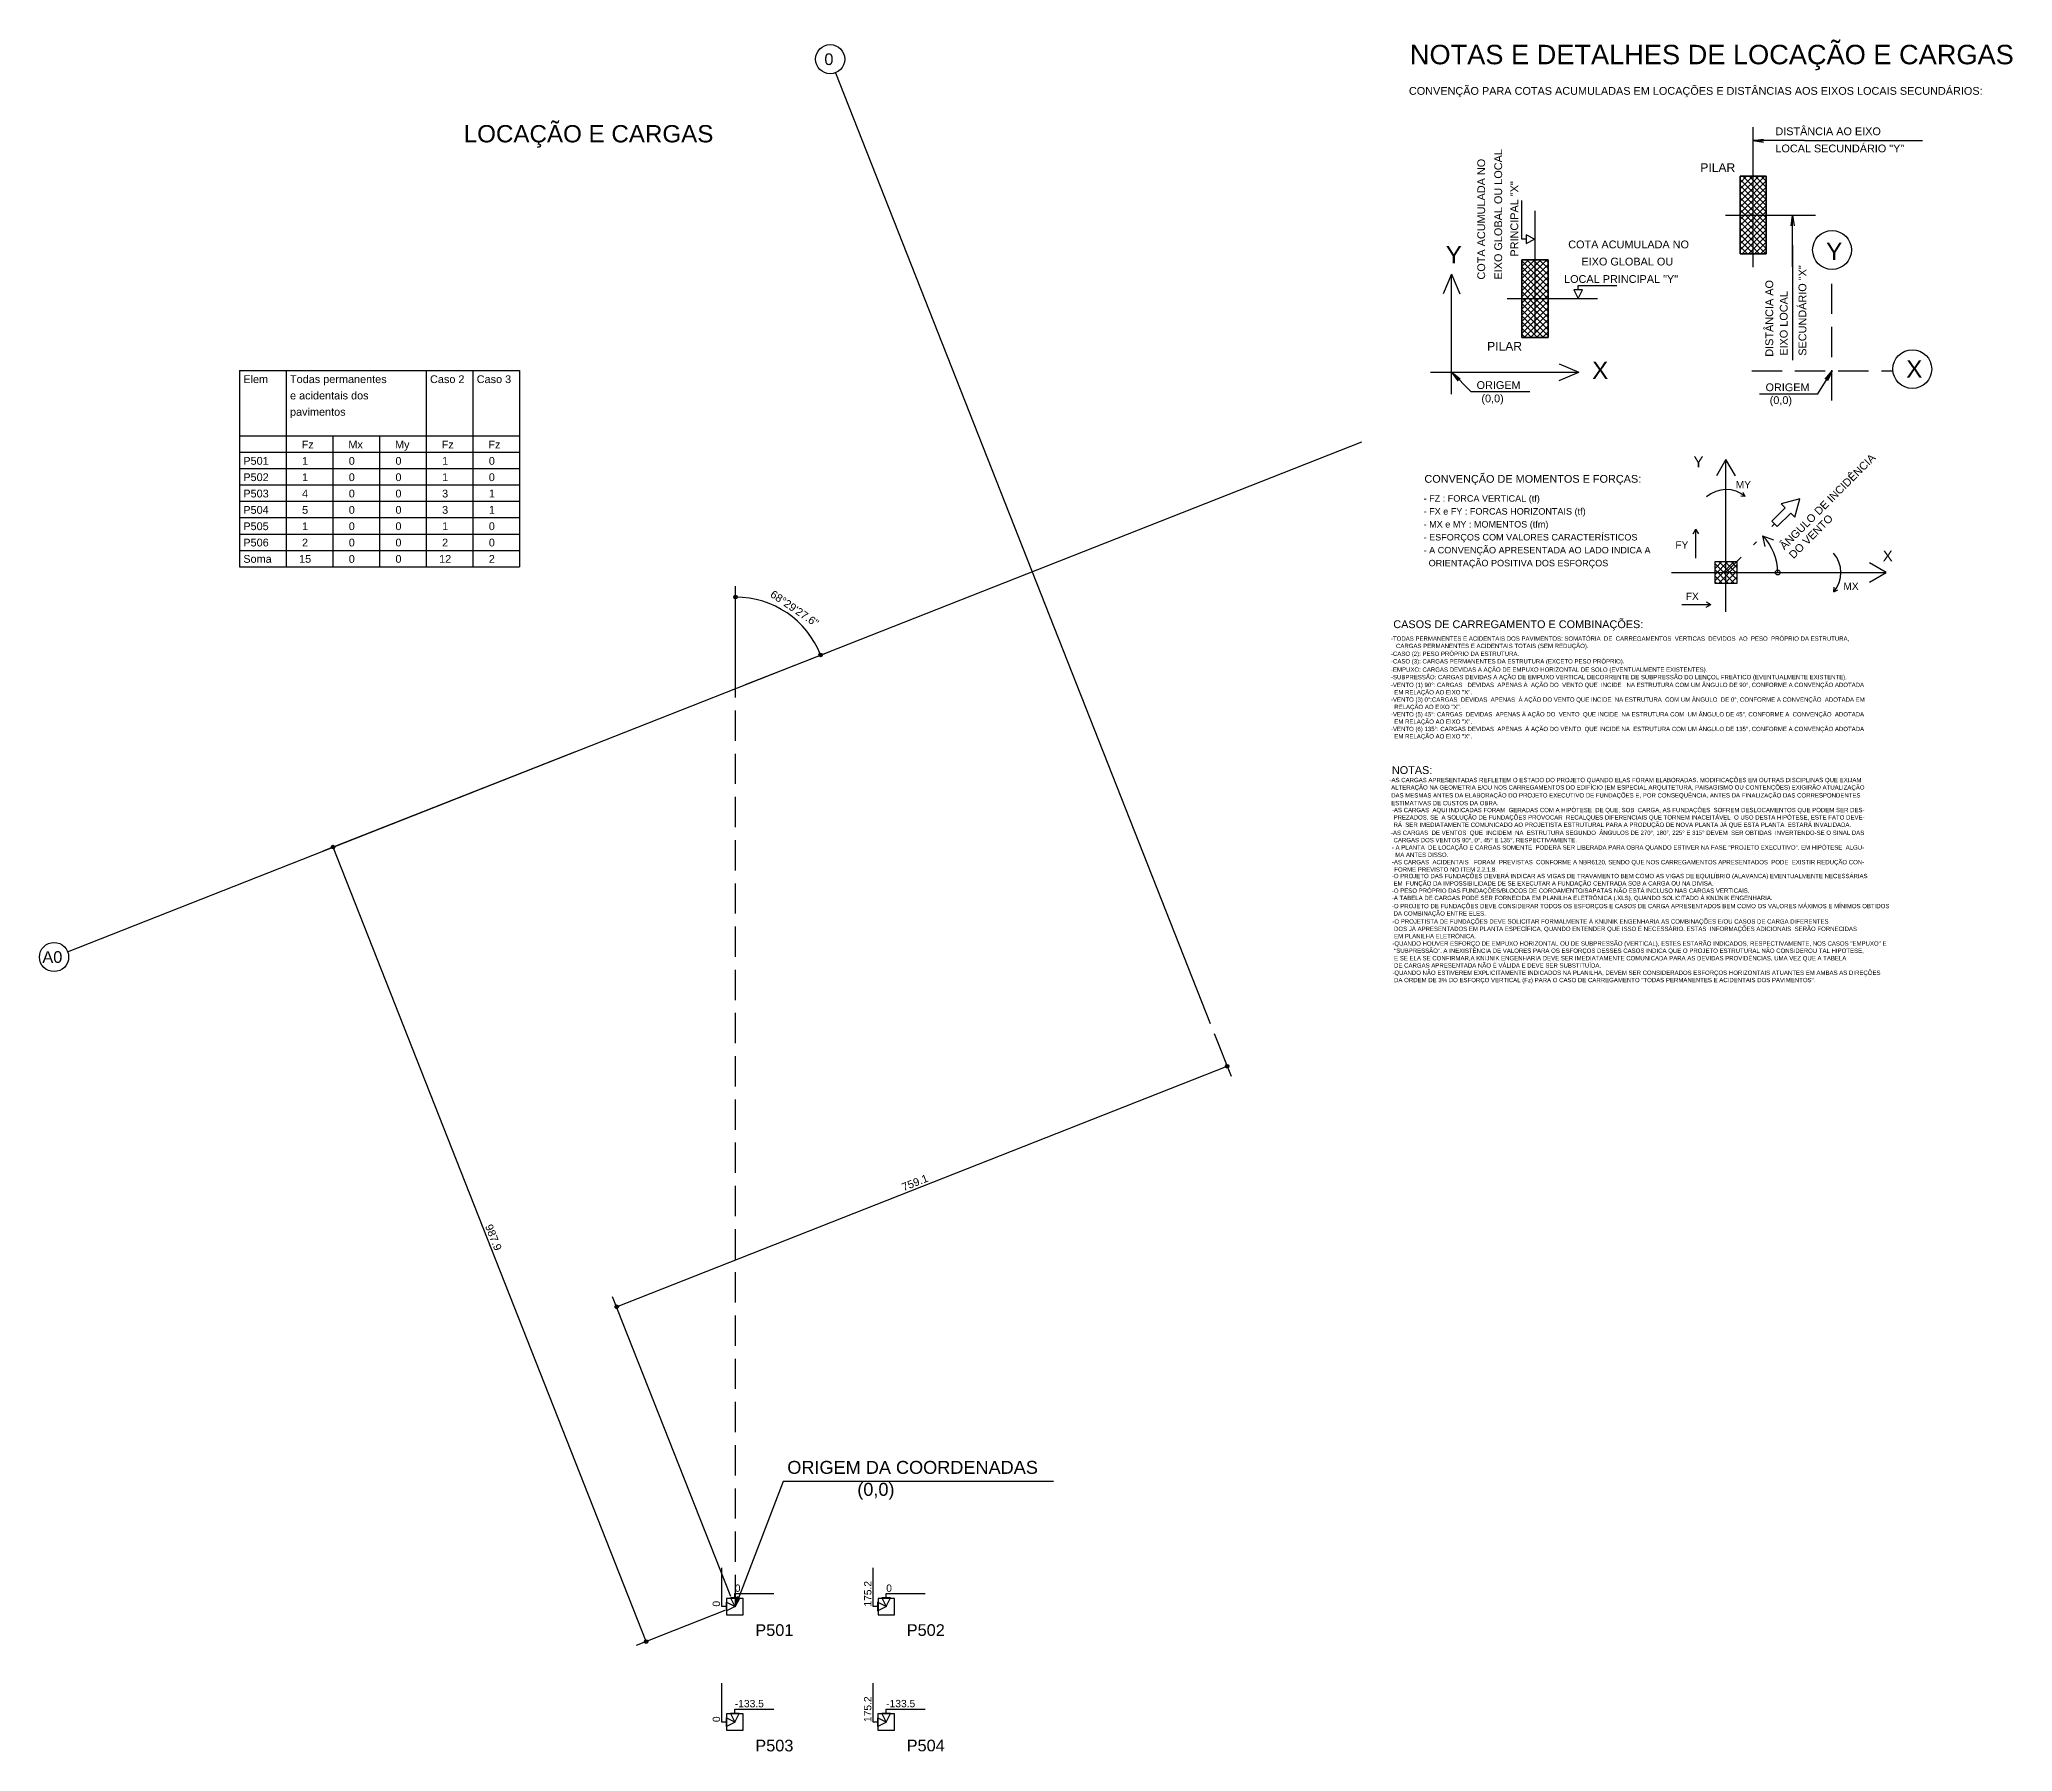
# Model space of a CAD drawing. Extents: x 3 to 128, y 2 to 83.
# Drawn here: x 3.4 to 49.04, y 42.79 to 82.4 of the extents above; entities that cross this region are included whole.
import ezdxf

# ---------------------------------------------------------------- set-up
doc = ezdxf.new("R2010")
doc.units = 0
doc.header["$MEASUREMENT"] = 0
doc.linetypes.add('ESTILO_TQS_0001', pattern=[1, 0.7, -0.3])
doc.linetypes.add('ESTILO_TQS_0003', pattern=[1.5, 0.5, -0.4, 0.1, -0.5])
for name, color, linetype in [('1', 3, 'CONTINUOUS'), ('18', 6, 'CONTINUOUS'), ('23', 100, 'CONTINUOUS'), ('27', 250, 'CONTINUOUS'), ('3', 7, 'CONTINUOUS'), ('35', 255, 'CONTINUOUS'), ('36', 7, 'CONTINUOUS'), ('6', 178, 'CONTINUOUS'), ('7', 232, 'CONTINUOUS')]:
    doc.layers.add(name, color=color, linetype=linetype)
doc.styles.add('TQS_ARIAL', font='arial.ttf')

msp = doc.modelspace()

# ---------------------------------------------------------------- texts
at = {"layer": '18', "color": 6, "linetype": 'Continuous', "style": 'TQS_ARIAL'}
for s, p in [('0', (19.484619, 46.482961)), ('0', (22.987702, 46.483173)), ('-133.5', (19.484619, 43.811224)), ('-133.5', (22.986163, 43.8123))]:
    msp.add_text(s, height=0.17, dxfattribs=at).set_placement(p)
for s, p in [('175.2', (22.645202, 46.140673)), ('0', (19.142119, 46.140461)), ('175.2', (22.643663, 43.4698)), ('0', (19.142119, 43.468724))]:
    msp.add_text(s, height=0.17, rotation=90, dxfattribs=at).set_placement(p)
at = {"layer": '23', "color": 100, "linetype": 'Continuous', "style": 'TQS_ARIAL'}
for s, height, p in [('CONVENÇÃO PARA COTAS ACUMULADAS EM LOCAÇÕES E DISTÂNCIAS AOS EIXOS LOCAIS SECUNDÁRIOS:', 0.18, (35.079698, 81.121658)), ('LOCAÇÃO E CARGAS', 0.4, (13.214258, 80.02047)), ('DISTÂNCIA AO EIXO', 0.17955, (43.559195, 80.187204)), ('LOCAL SECUNDÁRIO "Y"', 0.17955, (43.559195, 79.790688)), ('PILAR', 0.199499, (41.822747, 79.338068)), ('Y', 0.403988, (35.929357, 77.221878)), ('COTA ACUMULADA NO', 0.18, (38.765853, 77.569216)), ('Y', 0.403988, (44.730243, 77.297159)), ('EIXO GLOBAL OU', 0.18, (39.070739, 77.1727)), ('LOCAL PRINCIPAL "Y"', 0.18, (38.669182, 76.768748)), ('PILAR', 0.199499, (36.89019, 75.204142)), ('X', 0.403988, (39.316742, 74.545923)), ('X', 0.403988, (46.583939, 74.574623)), ('Elem', 0.18, (8.114459, 74.451106)), ('Todas permanentes ', 0.18, (9.194459, 74.451106)), ('Caso 2', 0.18, (12.434459, 74.451106)), ('Caso 3', 0.18, (13.514459, 74.451106)), ('ORIGEM', 0.17955, (36.646235, 74.315017)), ('ORIGEM', 0.17955, (43.331203, 74.264184)), ('e acidentais dos ', 0.18, (9.194459, 74.073106)), ('(0,0)', 0.17955, (36.757639, 74.006627)), ('(0,0)', 0.17955, (43.427107, 73.967419)), ('pavimentos', 0.18, (9.194459, 73.695106)), ('Fz', 0.18, (9.464459, 72.939106)), ('Mx', 0.18, (10.544459, 72.939106)), ('My', 0.18, (11.624459, 72.939106)), ('Fz', 0.18, (12.704459, 72.939106)), ('Fz', 0.18, (13.784459, 72.939106)), ('P501', 0.18, (8.114459, 72.561106)), ('    1', 0.18, (9.194459, 72.561106)), ('    0', 0.18, (10.274459, 72.561106)), ('    0', 0.18, (11.354459, 72.561106)), ('    1', 0.18, (12.434459, 72.561106)), ('    0', 0.18, (13.514459, 72.561106)), ('Y', 0.25243, (41.661477, 72.50509)), ('P502', 0.18, (8.114459, 72.183106)), ('    1', 0.18, (9.194459, 72.183106)), ('    0', 0.18, (10.274459, 72.183106)), ('    0', 0.18, (11.354459, 72.183106)), ('    1', 0.18, (12.434459, 72.183106)), ('    0', 0.18, (13.514459, 72.183106)), ('CONVENÇÃO DE MOMENTOS E FORÇAS:', 0.18, (35.439137, 72.144913)), ('MY', 0.168287, (42.640993, 72.018079)), ('P503', 0.18, (8.114459, 71.805106)), ('    4', 0.18, (9.194459, 71.805106)), ('    0', 0.18, (10.274459, 71.805106)), ('    0', 0.18, (11.354459, 71.805106)), ('    3', 0.18, (12.434459, 71.805106)), ('    1', 0.18, (13.514459, 71.805106)), ('- FZ : FORCA VERTICAL (tf)', 0.149985, (35.420167, 71.70693)), ('P504', 0.18, (8.114459, 71.427106)), ('P505', 0.18, (8.114459, 71.049106)), ('    5', 0.18, (9.194459, 71.427106)), ('    1', 0.18, (9.194459, 71.049106)), ('    0', 0.18, (10.274459, 71.427106)), ('    0', 0.18, (10.274459, 71.049106)), ('    0', 0.18, (11.354459, 71.427106)), ('    0', 0.18, (11.354459, 71.049106)), ('    3', 0.18, (12.434459, 71.427106)), ('    1', 0.18, (12.434459, 71.049106)), ('    0', 0.18, (13.514459, 71.049106)), ('    1', 0.18, (13.514459, 71.427106)), ('- FX e FY : FORCAS HORIZONTAIS (tf)', 0.149985, (35.420167, 71.407783)), ('- MX e MY : MOMENTOS (tfm)', 0.149985, (35.420167, 71.108636)), ('P506', 0.18, (8.114459, 70.671106)), ('    2', 0.18, (9.194459, 70.671106)), ('    0', 0.18, (10.274459, 70.671106)), ('    0', 0.18, (11.354459, 70.671106)), ('    2', 0.18, (12.434459, 70.671106)), ('    0', 0.18, (13.514459, 70.671106)), ('- ESFORÇOS COM VALORES CARACTERÍSTICOS', 0.149985, (35.420167, 70.809489)), ('FY', 0.168287, (41.244598, 70.62324)), ('Soma', 0.18, (8.114459, 70.293106)), ('   15', 0.18, (9.194459, 70.293106)), ('    0', 0.18, (10.274459, 70.293106)), ('    0', 0.18, (11.354459, 70.293106)), ('   12', 0.18, (12.434459, 70.293106)), ('    2', 0.18, (13.514459, 70.293106)), ('- A CONVENÇÃO APRESENTADA AO LADO INDICA A', 0.149985, (35.420167, 70.510342)), ('  ORIENTAÇÃO POSITIVA DOS ESFORÇOS', 0.149985, (35.420167, 70.211195)), ('X', 0.25243, (46.039307, 70.324739)), ('FX', 0.168287, (41.484443, 69.432602)), ('MX', 0.168287, (45.131283, 69.665502)), ('CASOS DE CARREGAMENTO E COMBINAÇÕES:', 0.18, (34.718913, 68.781478)), ('-TODAS PERMANENTES E ACIDENTAIS DOS PAVIMENTOS: SOMATÓRIA  DE  CARREGAMENTOS  VERTICAS  DEVIDOS  AO  PESO  PRÓPRIO DA ESTRUTURA,', 0.1, (34.664855, 68.489532)), ('-CASO (2): PESO PRÓPRIO DA ESTRUTURA.', 0.1, (34.664855, 68.137932)), ('-CASO (3): CARGAS PERMANENTES DA ESTRUTURA (EXCETO PESO PRÓPRIO).', 0.1, (34.664855, 67.963626)), ('   CARGAS PERMANENTES E ACIDENTAIS TOTAIS (SEM REDUÇÃO).', 0.1, (34.664855, 68.319549)), ('-EMPUXO: CARGAS DEVIDAS A AÇÃO DE EMPUXO HORIZONTAL DE SOLO (EVENTUALMENTE EXISTENTES).', 0.1, (34.664855, 67.771786)), ('-SUBPRESSÃO: CARGAS DEVIDAS A AÇÃO DE EMPUXO VERTICAL DECORRENTE DE SUBPRESSÃO DO LENÇOL FREÁTICO (EVENTUALMENTE EXISTENTE).', 0.1, (34.664855, 67.597479)), ('-VENTO (1) 90%%d: CARGAS   DEVIDAS  APENAS À  AÇÃO DO  VENTO QUE  INCIDE   NA ESTRUTURA COM UM ÂNGULO DE 90%%d, CONFORME A CONVENÇÃO ADOTADA', 0.09999, (34.664855, 67.41794)), ('-VENTO (3) 0%%d:CARGAS  DEVIDAS  APENAS  À AÇÃO DO VENTO QUE INCIDE  NA ESTRUTURA  COM UM ÂNGULO  DE 0%%d, CONFORME A CONVENÇÃO  ADOTADA EM', 0.09999, (34.664855, 67.077974)), ('  EM RELAÇÃO AO EIXO "X".', 0.09999, (34.664855, 67.247957)), ('-VENTO (5) 45%%d: CARGAS  DEVIDAS  APENAS À AÇÃO DO  VENTO  QUE INCIDE  NA ESTRUTURA COM  UM ÂNGULO DE 45%%d, CONFORME A  CONVENÇÃO  ADOTADA', 0.09999, (34.664855, 66.738008)), ('  RELAÇÃO AO EIXO "X".', 0.09999, (34.664855, 66.907991)), ('  EM RELAÇÃO AO EIXO "X".', 0.09999, (34.664855, 66.568025)), ('-VENTO (6) 135%%d: CARGAS DEVIDAS  APENAS  À AÇÃO DO VENTO  QUE INCIDE NA  ESTRUTURA COM UM ÂNGULO DE 135%%d, CONFORME A CONVENÇÃO ADOTADA', 0.09999, (34.664855, 66.398042)), ('  EM RELAÇÃO AO EIXO "X".', 0.09999, (34.664855, 66.228059)), (' -AS CARGAS APRESENTADAS REFLETEM O ESTADO DO PROJETO QUANDO ELAS FORAM ELABORADAS. MODIFICAÇÕES EM OUTRAS DISCIPLINAS QUE EXIJAM ', 0.09999, (34.592093, 65.216968)), ('NOTAS:', 0.18, (34.685903, 65.406337)), ('  ALTERAÇÃO NA GEOMETRIA E/OU NOS CARREGAMENTOS DO EDIFÍCIO (EM ESPECIAL ARQUITETURA, PAISAGISMO OU CONTENÇÕES) EXIGIRÃO ATUALIZAÇÃO ', 0.09999, (34.592093, 65.046985)), ('  DAS MESMAS ANTES DA ELABORAÇÃO DO PROJETO EXECUTIVO DE FUNDAÇÕES E, POR CONSEQUÊNCIA, ANTES DA FINALIZAÇÃO DAS CORRESPONDENTES ', 0.09999, (34.592093, 64.862369)), ('  ESTIMATIVAS DE CUSTOS DA OBRA.', 0.09999, (34.592093, 64.682181)), ('-AS CARGAS  AQUI INDICADAS FORAM  GERADAS COM A HIPÓTESE  DE QUE, SOB  CARGA, AS FUNDAÇÕES  SOFREM DESLOCAMENTOS QUE PODEM SER DES-', 0.09999, (34.685903, 64.522393)), (' PREZADOS. SE  A SOLUÇÃO DE FUNDAÇÕES PROVOCAR  RECALQUES DIFERENCIAIS QUE TORNEM INACEITÁVEL  O USO DESTA HIPÓTESE, ESTE FATO DEVE-', 0.09999, (34.685903, 64.35241)), ('-AS CARGAS  DE VENTOS  QUE  INCIDEM  NA  ESTRUTURA SEGUNDO  ÂNGULOS DE 270%%d, 180%%d, 225%%d E 315%%d DEVEM  SER OBTIDAS  INVERTENDO-SE O SINAL DAS', 0.09999, (34.664855, 63.996107)), (' CARGAS DOS VENTOS 90%%d, 0%%d, 45%%d E 135%%d, RESPECTIVAMENTE.', 0.09999, (34.685903, 63.826124)), (' RÁ  SER IMEDIATAMENTE COMUNICADO AO PROJETISTA ESTRUTURAL PARA A PRODUÇÃO DE NOVA PLANTA JÁ QUE ESTA PLANTA  ESTARÁ INVALIDADA.', 0.09999, (34.685903, 64.182427)), ('- A PLANTA  DE LOCAÇÃO E CARGAS SOMENTE  PODERÁ SER LIBERADA PARA OBRA QUANDO ESTIVER NA FASE "PROJETO EXECUTIVO". EM HIPÓTESE  ALGU-', 0.09999, (34.685903, 63.656141)), ('  MA ANTES DISSO.', 0.09999, (34.685903, 63.486158)), ('-O PROJETO DAS FUNDAÇÕES DEVERÁ INDICAR AS VIGAS DE TRAVAMENTO BEM COMO AS VIGAS DE EQUILÍBRIO (ALAVANCA) EVENTUALMENTE NECESSÁRIAS', 0.1, (34.684964, 62.995659)), ('-AS CARGAS  ACIDENTAIS   FORAM  PREVISTAS  CONFORME A NBR6120, SENDO QUE NOS CARREGAMENTOS APRESENTADOS  PODE  EXISTIR REDUÇÃO CON-', 0.09999, (34.685903, 63.316175)), ('  FORME PREVISTO NO ITEM 2.2.1.8.', 0.1, (34.664855, 63.146192)), ('-A TABELA DE CARGAS PODE SER FORNECIDA EM PLANILHA ELETRÔNICA (.XLS), QUANDO SOLICITADO À KNIJNIK ENGENHARIA.', 0.09999, (34.684964, 62.488103)), ('-O PESO PRÓPRIO DAS FUNDAÇÕES/BLOCOS DE COROAMENTO/SAPATAS NÃO ESTÁ INCLUSO NAS CARGAS VERTICAIS.', 0.1, (34.684964, 62.657171)), (' EM  FUNÇÃO DA IMPOSSIBILIDADE DE SE EXECUTAR A FUNDAÇÃO CENTRADA SOB A CARGA OU NA DIVISA.', 0.1, (34.684964, 62.825676)), ('-O PROJETO DE FUNDAÇÕES DEVE CONSIDERAR TODOS OS ESFORÇOS E CASOS DE CARGA APRESENTADOS BEM COMO OS VALORES MÁXIMOS E MÍNIMOS OBTIDOS', 0.1, (34.685903, 62.299979)), (' DA COMBINAÇÃO ENTRE ELES.', 0.1, (34.685903, 62.129996)), ('-O PROJETISTA DE FUNDAÇÕES DEVE SOLICITAR FORMALMENTE À KNIJNIK ENGENHARIA AS COMBINAÇÕES E/OU CASOS DE CARGA DIFERENTES', 0.1, (34.697842, 61.943481)), (' DOS JÁ APRESENTADOS EM PLANTA ESPECÍFICA, QUANDO ENTENDER QUE ISSO É NECESSÁRIO. ESTAS  INFORMAÇÕES ADICIONAIS  SERÃO FORNECIDAS', 0.09999, (34.697842, 61.773498)), (' EM PLANILHA ELETRÔNICA.', 0.1, (34.697842, 61.603515)), ('-QUANDO HOUVER ESFORÇO DE EMPUXO HORIZONTAL OU DE SUBPRESSÃO (VERTICAL), ESTES ESTARÃO INDICADOS, RESPECTIVAMENTE, NOS CASOS "EMPUXO" E', 0.1, (34.697842, 61.434364)), ('"SUBPRESSÃO". A INEXISTÊNCIA DE VALORES PARA OS ESFORÇOS DESSES CASOS INDICA QUE O PROJETO ESTRUTURAL NÃO CONSIDEROU TAL HIPOTESE,', 0.1, (34.73875, 61.267349)), (' E SE ELA SE CONFIRMAR,A KNIJNIK ENGENHARIA DEVE SER IMEDIATAMENTE COMUNICADA PARA AS DEVIDAS PROVIDÊNCIAS, UMA VEZ QUE A TABELA', 0.1, (34.697842, 61.094398)), ('-QUANDO NÃO ESTIVEREM EXPLICITAMENTE INDICADOS NA PLANILHA, DEVEM SER CONSIDERADOS ESFORÇOS HORIZONTAIS ATUANTES EM AMBAS AS DIREÇÕES', 0.1, (34.697842, 60.757115)), (' DE CARGAS APRESENTADA NÃO É VÁLIDA E DEVE SER SUBSTITUÍDA.', 0.1, (34.697842, 60.925757)), (' DA ORDEM DE 3% DO ESFORÇO VERTICAL (Fz) PARA O CASO DE CARREGAMENTO "TODAS PERMANENTES E ACIDENTAIS DOS PAVIMENTOS".', 0.1, (34.697842, 60.588473))]:
    msp.add_text(s, height=height, dxfattribs=at).set_placement(p)
for s, rotation, p in [('COTA ACUMULADA NO', 90, (36.84265, 76.846459)), ('EIXO GLOBAL OU LOCAL', 90, (37.236431, 76.846459)), ('PRINCIPAL "X"', 90, (37.608341, 77.377836)), ('SECUNDÁRIO "X"', 90, (44.274453, 75.084171)), ('DISTÂNCIA AO', 90, (43.50749, 75.060876)), ('EIXO LOCAL', 90, (43.841392, 75.084171)), ('ÂNGULO DE INCIDÊNCIA', 45, (43.767567, 70.58063)), ('DO VENTO', 45, (43.978026, 70.37414))]:
    msp.add_text(s, height=0.18, rotation=rotation, dxfattribs=at).set_placement(p)
at = {"layer": '35', "color": 255, "linetype": 'Continuous', "style": 'TQS_ARIAL'}
for s, rotation, p in [('68%%d29\'27.6"', 325.754, (20.285738, 69.521839)), ('759.1', 21.507586, (23.391103, 55.753528)), ('987.9', 291.5109, (13.703511, 54.944803))]:
    msp.add_text(s, height=0.18, rotation=rotation, dxfattribs=at).set_placement(p)
for s, p in [('ORIGEM DA COORDENADAS', (20.69915, 49.212774)), ('(0,0)', (22.318547, 48.704426))]:
    msp.add_text(s, height=0.3, dxfattribs=at).set_placement(p)
at = {"layer": '36', "color": 7, "linetype": 'Continuous', "style": 'TQS_ARIAL'}
for s, p in [('0', (21.557212, 81.810021)), ('A0', (3.465854, 61.035884)), ('P501', (19.959619, 45.462961)), ('P502', (23.462702, 45.463173)), ('P503', (19.959619, 42.791224)), ('P504', (23.461163, 42.7923))]:
    msp.add_text(s, height=0.27, dxfattribs=at).set_placement(p)
at = {"layer": '7', "color": 232, "linetype": 'Continuous', "style": 'TQS_ARIAL'}
msp.add_text('NOTAS E DETALHES DE LOCAÇÃO E CARGAS', height=0.45, dxfattribs=at).set_placement((35.101982, 81.827804))

# ---------------------------------------------------------------- linework, layer by layer
at = {"layer": '1', "color": 3, "linetype": 'Continuous'}
for p, q in [((19.484619, 46.140461), (19.484619, 46.140461)), ((22.987702, 46.140673), (22.987702, 46.140673)), ((19.484619, 43.468724), (19.484619, 43.468724)), ((22.986163, 43.4698), (22.986163, 43.4698))]:
    msp.add_line(p, q, dxfattribs=at)
at = {"layer": '18', "color": 6, "linetype": 'Continuous'}
for p, q in [((19.184619, 46.140461), (19.184619, 47.040461)), ((22.687702, 46.140673), (22.687702, 47.040673)), ((19.284619, 46.140461), (19.184619, 46.140461)), ((19.484619, 46.140461), (19.284619, 46.240461)), ((19.284619, 46.240461), (19.284619, 46.040461)), ((19.284619, 46.040461), (19.484619, 46.140461)), ((19.584619, 46.340461), (19.384619, 46.340461)), ((19.384619, 46.340461), (19.484619, 46.140461)), ((19.484619, 46.340461), (19.484619, 46.440461)), ((19.484619, 46.440461), (20.384619, 46.440461)), ((19.484619, 46.140461), (19.584619, 46.340461)), ((22.787702, 46.140673), (22.687702, 46.140673)), ((22.987702, 46.140673), (22.787702, 46.240673)), ((22.787702, 46.240673), (22.787702, 46.040673)), ((22.787702, 46.040673), (22.987702, 46.140673)), ((23.087702, 46.340673), (22.887702, 46.340673)), ((22.887702, 46.340673), (22.987702, 46.140673)), ((22.987702, 46.340673), (22.987702, 46.440673)), ((22.987702, 46.440673), (23.887702, 46.440673)), ((22.987702, 46.140673), (23.087702, 46.340673)), ((19.184619, 43.468724), (19.184619, 44.368724)), ((22.686163, 43.4698), (22.686163, 44.3698)), ((19.284619, 43.468724), (19.184619, 43.468724)), ((19.484619, 43.468724), (19.284619, 43.568724)), ((19.284619, 43.568724), (19.284619, 43.368724)), ((19.284619, 43.368724), (19.484619, 43.468724)), ((19.584619, 43.668724), (19.384619, 43.668724)), ((19.384619, 43.668724), (19.484619, 43.468724)), ((19.484619, 43.668724), (19.484619, 43.768724)), ((19.484619, 43.768724), (20.384619, 43.768724)), ((19.484619, 43.468724), (19.584619, 43.668724)), ((22.786163, 43.4698), (22.686163, 43.4698)), ((22.986163, 43.4698), (22.786163, 43.5698)), ((22.786163, 43.5698), (22.786163, 43.3698)), ((22.786163, 43.3698), (22.986163, 43.4698)), ((23.086163, 43.6698), (22.886163, 43.6698)), ((22.886163, 43.6698), (22.986163, 43.4698)), ((22.986163, 43.6698), (22.986163, 43.7698)), ((22.986163, 43.7698), (23.886163, 43.7698)), ((22.986163, 43.4698), (23.086163, 43.6698))]:
    msp.add_line(p, q, dxfattribs=at)
at = {"layer": '23', "color": 100, "linetype": 'Continuous'}
for p, q in [((43.045265, 77.134838), (43.045265, 80.369787)), ((43.036359, 80.061807), (43.283724, 80.094372)), ((44.233957, 80.061807), (43.036359, 80.061807)), ((43.036359, 80.061807), (43.283724, 80.02924)), ((43.283724, 80.02924), (43.036359, 80.061807)), ((44.233957, 80.061807), (46.962046, 80.061807)), ((37.689521, 77.779052), (37.689521, 78.676802)), ((37.997678, 75.601918), (37.997678, 78.437866)), ((42.404223, 78.338767), (44.489215, 78.338767)), ((43.957866, 78.338767), (43.925301, 78.091402)), ((43.925301, 78.091402), (43.957866, 78.338767)), ((43.957866, 77.141169), (43.957866, 78.338767)), ((43.957866, 78.338767), (43.990433, 78.091402)), ((37.789271, 77.779052), (37.689521, 77.779052)), ((37.988771, 77.779052), (37.789271, 77.878802)), ((37.789271, 77.878802), (37.789271, 77.679302)), ((37.789271, 77.679302), (37.988771, 77.779052)), ((43.957866, 77.645694), (43.957866, 74.981644)), ((36.066965, 76.972349), (35.87507, 76.514279)), ((36.066965, 74.19135), (36.066965, 76.972349)), ((36.066965, 76.972349), (36.259706, 76.514279)), ((38.995984, 76.606346), (38.995984, 76.706096)), ((38.995984, 76.706096), (39.893734, 76.706096)), ((37.356635, 76.406846), (39.441627, 76.406846)), ((39.095734, 76.606346), (38.896234, 76.606346)), ((38.896234, 76.606346), (38.995984, 76.406846)), ((38.995984, 76.406846), (39.095734, 76.606346)), ((38.556355, 74.896996), (39.014425, 74.704255)), ((8.024459, 74.739106), (14.504459, 74.739106)), ((8.024459, 74.739106), (8.024459, 70.203106)), ((9.104459, 74.739106), (9.104459, 70.203106)), ((12.344459, 74.739106), (12.344459, 73.227106)), ((13.424459, 74.739106), (13.424459, 73.227106)), ((14.504459, 74.739106), (14.504459, 73.227106)), ((35.581547, 74.704255), (39.014425, 74.704255)), ((38.556355, 74.512359), (39.014425, 74.704255)), ((8.024459, 73.227106), (14.504459, 73.227106)), ((10.184459, 73.227106), (10.184459, 70.203106)), ((11.264459, 73.227106), (11.264459, 70.203106)), ((12.344459, 73.227106), (12.344459, 70.203106)), ((13.424459, 73.227106), (13.424459, 70.203106)), ((14.504459, 73.227106), (14.504459, 70.203106)), ((8.024459, 72.849106), (14.504459, 72.849106)), ((8.024459, 72.471106), (14.504459, 72.471106)), ((8.024459, 72.093106), (14.504459, 72.093106)), ((8.024459, 71.715106), (14.504459, 71.715106)), ((8.024459, 71.337106), (14.504459, 71.337106)), ((8.024459, 70.959106), (14.504459, 70.959106)), ((8.024459, 70.581106), (14.504459, 70.581106)), ((8.024459, 70.203106), (14.504459, 70.203106))]:
    msp.add_line(p, q, dxfattribs=at)
at = {"layer": '23', "color": 100, "linetype": 'ESTILO_TQS_0001'}
for p, q in [((44.867852, 74.04991), (44.867852, 77.047629)), ((43.011522, 74.732954), (46.281621, 74.732954))]:
    msp.add_line(p, q, dxfattribs=at)
at = {"layer": '23', "color": 100, "linetype": 'Continuous'}
for points in [[(43.348517, 77.439466), (43.348517, 79.238067), (42.742012, 79.238067), (42.742012, 77.439466), (43.348517, 77.439466)], [(38.30093, 75.507546), (38.30093, 77.306147), (37.694424, 77.306147), (37.694424, 75.507546), (38.30093, 75.507546)], [(37.880617, 74.249397), (36.522731, 74.249397), (36.070103, 74.704486), (36.221375, 74.506233), (36.070103, 74.704486), (36.267532, 74.552141)], [(43.19386, 74.20163), (44.538288, 74.20163), (44.86972, 74.733089), (44.711271, 74.540524), (44.86972, 74.733089), (44.766509, 74.506075)]]:
    msp.add_lwpolyline(points, dxfattribs=at)
for centre in [(44.868572, 77.530438), (46.72553, 74.774479)]:
    msp.add_circle(centre, 0.448875, dxfattribs=at)
at = {"layer": '27', "color": 250, "linetype": 'Continuous'}
for p, q in [((42.742012, 78.663037), (43.317043, 79.238067)), ((42.742012, 78.804458), (43.175621, 79.238067)), ((42.742012, 78.945879), (43.0342, 79.238067)), ((42.742012, 79.087301), (42.892779, 79.238067)), ((42.742012, 79.228722), (42.751357, 79.238067)), ((42.742012, 79.163197), (43.348517, 78.556692)), ((42.742012, 78.521615), (43.348517, 79.12812)), ((42.742012, 79.021775), (43.348517, 78.415271)), ((42.742012, 78.380194), (43.348517, 78.986699)), ((42.808563, 79.238067), (43.348517, 78.698114)), ((42.949985, 79.238067), (43.348517, 78.839535)), ((43.091406, 79.238067), (43.348517, 78.980956)), ((43.232827, 79.238067), (43.348517, 79.122378)), ((42.742012, 78.880354), (43.348517, 78.27385)), ((42.742012, 78.238773), (43.348517, 78.845277)), ((42.742012, 78.738933), (43.348517, 78.132428)), ((42.742012, 78.097351), (43.348517, 78.703856)), ((42.742012, 78.597511), (43.348517, 77.991007)), ((42.742012, 77.95593), (43.348517, 78.562435)), ((42.742012, 78.45609), (43.348517, 77.849585)), ((42.742012, 77.814509), (43.348517, 78.421013)), ((42.742012, 78.314669), (43.348517, 77.708164)), ((42.742012, 77.673087), (43.348517, 78.279592)), ((42.742012, 78.173247), (43.348517, 77.566743)), ((42.742012, 77.531666), (43.348517, 78.13817)), ((42.742012, 78.031826), (43.334372, 77.439466)), ((42.742012, 77.890405), (43.192951, 77.439466)), ((42.742012, 77.748983), (43.05153, 77.439466)), ((42.742012, 77.607562), (42.910108, 77.439466)), ((42.791234, 77.439466), (43.348517, 77.996749)), ((42.932655, 77.439466), (43.348517, 77.855328)), ((43.074076, 77.439466), (43.348517, 77.713906)), ((37.694424, 76.726719), (38.273853, 77.306147)), ((37.694424, 76.86814), (38.132431, 77.306147)), ((37.694424, 77.009561), (37.99101, 77.306147)), ((37.694424, 77.150983), (37.849589, 77.306147)), ((37.694424, 77.292404), (37.708167, 77.306147)), ((37.694424, 77.281138), (38.30093, 76.674633)), ((37.694424, 76.585297), (38.30093, 77.191803)), ((37.810837, 77.306147), (38.30093, 76.816054)), ((37.952258, 77.306147), (38.30093, 76.957475)), ((38.09368, 77.306147), (38.30093, 77.098897)), ((38.235101, 77.306147), (38.30093, 77.240318)), ((42.742012, 77.466141), (42.768687, 77.439466)), ((43.215498, 77.439466), (43.348517, 77.572485)), ((37.694424, 77.139717), (38.30093, 76.533211)), ((37.694424, 76.443876), (38.30093, 77.050381)), ((37.694424, 76.998296), (38.30093, 76.39179)), ((37.694424, 76.302455), (38.30093, 76.90896)), ((37.694424, 76.856874), (38.30093, 76.250369)), ((37.694424, 76.161033), (38.30093, 76.767539)), ((37.694424, 76.715453), (38.30093, 76.108947)), ((37.694424, 76.019612), (38.30093, 76.626117)), ((37.694424, 76.574031), (38.30093, 75.967526)), ((37.694424, 75.878191), (38.30093, 76.484696)), ((37.694424, 76.43261), (38.30093, 75.826105)), ((37.694424, 75.736769), (38.30093, 76.343275)), ((37.694424, 76.291189), (38.30093, 75.684683)), ((37.694424, 75.595348), (38.30093, 76.201853)), ((37.694424, 76.149767), (38.30093, 75.543262)), ((37.694424, 76.008346), (38.195225, 75.507546)), ((37.694424, 75.866925), (38.053803, 75.507546)), ((37.748044, 75.507546), (38.30093, 76.060432)), ((37.889465, 75.507546), (38.30093, 75.919011)), ((38.030886, 75.507546), (38.30093, 75.777589)), ((37.694424, 75.725503), (37.912382, 75.507546)), ((37.694424, 75.584082), (37.770961, 75.507546)), ((38.172308, 75.507546), (38.30093, 75.636168)), ((42.161874, 69.88046), (42.602195, 70.320781)), ((42.161874, 70.021882), (42.460774, 70.320781)), ((42.161874, 70.163303), (42.319353, 70.320781)), ((42.161874, 70.304724), (42.177931, 70.320781)), ((42.250618, 70.320781), (42.666736, 69.904664)), ((42.39204, 70.320781), (42.666736, 70.046085)), ((42.533461, 70.320781), (42.666736, 70.187506)), ((42.161874, 70.268104), (42.614058, 69.815921)), ((42.161874, 70.126682), (42.472636, 69.815921)), ((42.161874, 69.985261), (42.331215, 69.815921)), ((42.161874, 69.84384), (42.189793, 69.815921)), ((42.238756, 69.815921), (42.666736, 70.2439)), ((42.380178, 69.815921), (42.666736, 70.102479)), ((42.521599, 69.815921), (42.666736, 69.961058)), ((42.66302, 69.815921), (42.666736, 69.819636))]:
    msp.add_line(p, q, dxfattribs=at)
at = {"layer": '3', "color": 7, "linetype": 'Continuous'}
for p, q in [((42.414306, 72.685034), (42.193428, 72.302467)), ((42.414306, 69.155861), (42.414306, 72.685034)), ((42.635182, 72.302467), (42.414306, 72.685034)), ((42.860572, 71.823301), (42.757365, 71.834016)), ((42.860572, 71.823301), (42.813899, 71.918773)), ((44.120302, 71.774349), (43.693602, 71.660015)), ((44.00597, 71.347649), (44.120302, 71.774349)), ((43.475577, 71.256902), (43.786147, 71.567471)), ((43.475577, 71.256902), (43.602856, 71.129623)), ((43.602856, 71.129623), (43.913426, 71.440192)), ((43.693602, 71.660015), (43.786147, 71.567471)), ((43.913426, 71.440192), (44.00597, 71.347649)), ((41.65846, 70.965421), (41.721567, 71.07472)), ((41.721567, 70.401572), (41.721567, 71.07472)), ((41.784675, 70.965421), (41.721567, 71.07472)), ((43.262128, 70.916173), (43.311165, 70.672303)), ((43.262128, 70.916173), (43.512302, 70.82398)), ((41.152153, 70.068351), (46.119442, 70.068351)), ((46.119442, 70.068351), (45.736852, 70.289227)), ((45.736852, 69.847474), (46.119442, 70.068351)), ((41.956907, 69.392749), (42.066205, 69.329641)), ((44.909009, 69.622081), (44.919701, 69.725288)), ((44.909009, 69.622081), (45.004459, 69.668776)), ((41.393058, 69.329641), (42.066205, 69.329641)), ((41.956907, 69.266534), (42.066205, 69.329641))]:
    msp.add_line(p, q, dxfattribs=at)
at = {"layer": '3', "color": 7, "linetype": 'ESTILO_TQS_0003'}
msp.add_line((42.414306, 70.068351), (43.539216, 71.193263), dxfattribs=at)
at = {"layer": '3', "color": 7, "linetype": 'ESTILO_TQS_0001'}
msp.add_line((19.502469, 46.17616), (19.502469, 69.297148), dxfattribs=at)
at = {"layer": '3', "color": 7, "linetype": 'Continuous'}
for radius in [0.056041, 0.011041]:
    msp.add_circle((43.613308, 70.068351), radius, dxfattribs=at)
for centre, radius, start, end in [((42.418688, 71.315503), 0.673148, 48.970367, 132.025925), ((42.414306, 70.068351), 1.199002, 0, 45), ((44.401206, 70.063968), 0.673148, 318.970367, 42.025925)]:
    msp.add_arc(centre, radius, start, end, dxfattribs=at)
at = {"layer": '35', "color": 255, "linetype": 'Continuous'}
for p, q in [((19.502469, 67.634481), (19.502469, 69.749305)), ((19.735059, 67.476143), (21.702607, 68.251537)), ((15.773049, 65.914637), (9.956711, 63.622242)), ((16.005636, 66.006306), (16.005636, 66.006306)), ((17.434058, 45.332273), (10.189298, 63.713911)), ((30.484817, 59.635115), (30.484817, 59.635115)), ((30.576473, 59.402523), (30.966774, 58.41207)), ((16.750522, 53.078676), (30.875118, 58.644663)), ((19.392963, 46.373053), (16.658866, 53.311268)), ((19.484619, 46.140461), (19.484619, 46.140461)), ((19.484619, 46.140461), (19.484619, 46.140461)), ((19.252032, 46.048791), (17.201471, 45.240603))]:
    msp.add_line(p, q, dxfattribs=at)
msp.add_lwpolyline([(26.85948, 49.038983), (20.604174, 49.038983), (19.492098, 46.132759), (19.550202, 46.375913), (19.492098, 46.132759), (19.611155, 46.352589)], dxfattribs=at)
for centre, radius in [((19.502469, 69.499305), 0.041625), ((19.502469, 69.499305), 0.02075), ((21.470017, 68.159875), 0.041625), ((21.470017, 68.159875), 0.02075), ((10.189298, 63.713911), 0.041625), ((10.189298, 63.713911), 0.02075), ((30.875118, 58.644663), 0.041625), ((30.875118, 58.644663), 0.02075), ((16.750522, 53.078676), 0.041625), ((16.750522, 53.078676), 0.02075), ((17.434058, 45.332273), 0.041625), ((17.434058, 45.332273), 0.02075)]:
    msp.add_circle(centre, radius, dxfattribs=at)
msp.add_arc((19.502469, 67.384481), 2.114824, 21.508988, 90, dxfattribs=at)
at = {"layer": '36', "color": 7, "linetype": 'Continuous'}
for p, q in [((21.815961, 81.631027), (30.484817, 59.635115)), ((4.049851, 61.294628), (33.987937, 73.092986))]:
    msp.add_line(p, q, dxfattribs=at)
for centre in [(21.692212, 81.945021), (3.735854, 61.170884)]:
    msp.add_circle(centre, 0.3375, dxfattribs=at)
at = {"layer": '6', "color": 178, "linetype": 'Continuous'}
for points in [[(42.742012, 79.238067), (43.348517, 79.238067), (43.348517, 77.439466), (42.742012, 77.439466), (42.742012, 79.238067)], [(37.694424, 77.306147), (38.30093, 77.306147), (38.30093, 75.507546), (37.694424, 75.507546), (37.694424, 77.306147)], [(42.161874, 70.320781), (42.666736, 70.320781), (42.666736, 69.815921), (42.161874, 69.815921), (42.161874, 70.320781)], [(19.294619, 45.950461), (19.674619, 45.950461), (19.674619, 46.330461), (19.294619, 46.330461), (19.294619, 45.950461)], [(22.797702, 45.950673), (23.177702, 45.950673), (23.177702, 46.330673), (22.797702, 46.330673), (22.797702, 45.950673)], [(19.294619, 43.278724), (19.674619, 43.278724), (19.674619, 43.658724), (19.294619, 43.658724), (19.294619, 43.278724)], [(22.796163, 43.2798), (23.176163, 43.2798), (23.176163, 43.6598), (22.796163, 43.6598), (22.796163, 43.2798)]]:
    msp.add_lwpolyline(points, dxfattribs=at)

msp.set_redraw_order([(e.dxf.handle, doc.entitydb.next_handle()) for e in msp.query("TEXT MTEXT ATTDEF DIMENSION ARC_DIMENSION")])  # texts and dimensions are drawn at this point

doc.saveas('drawing.dxf')
